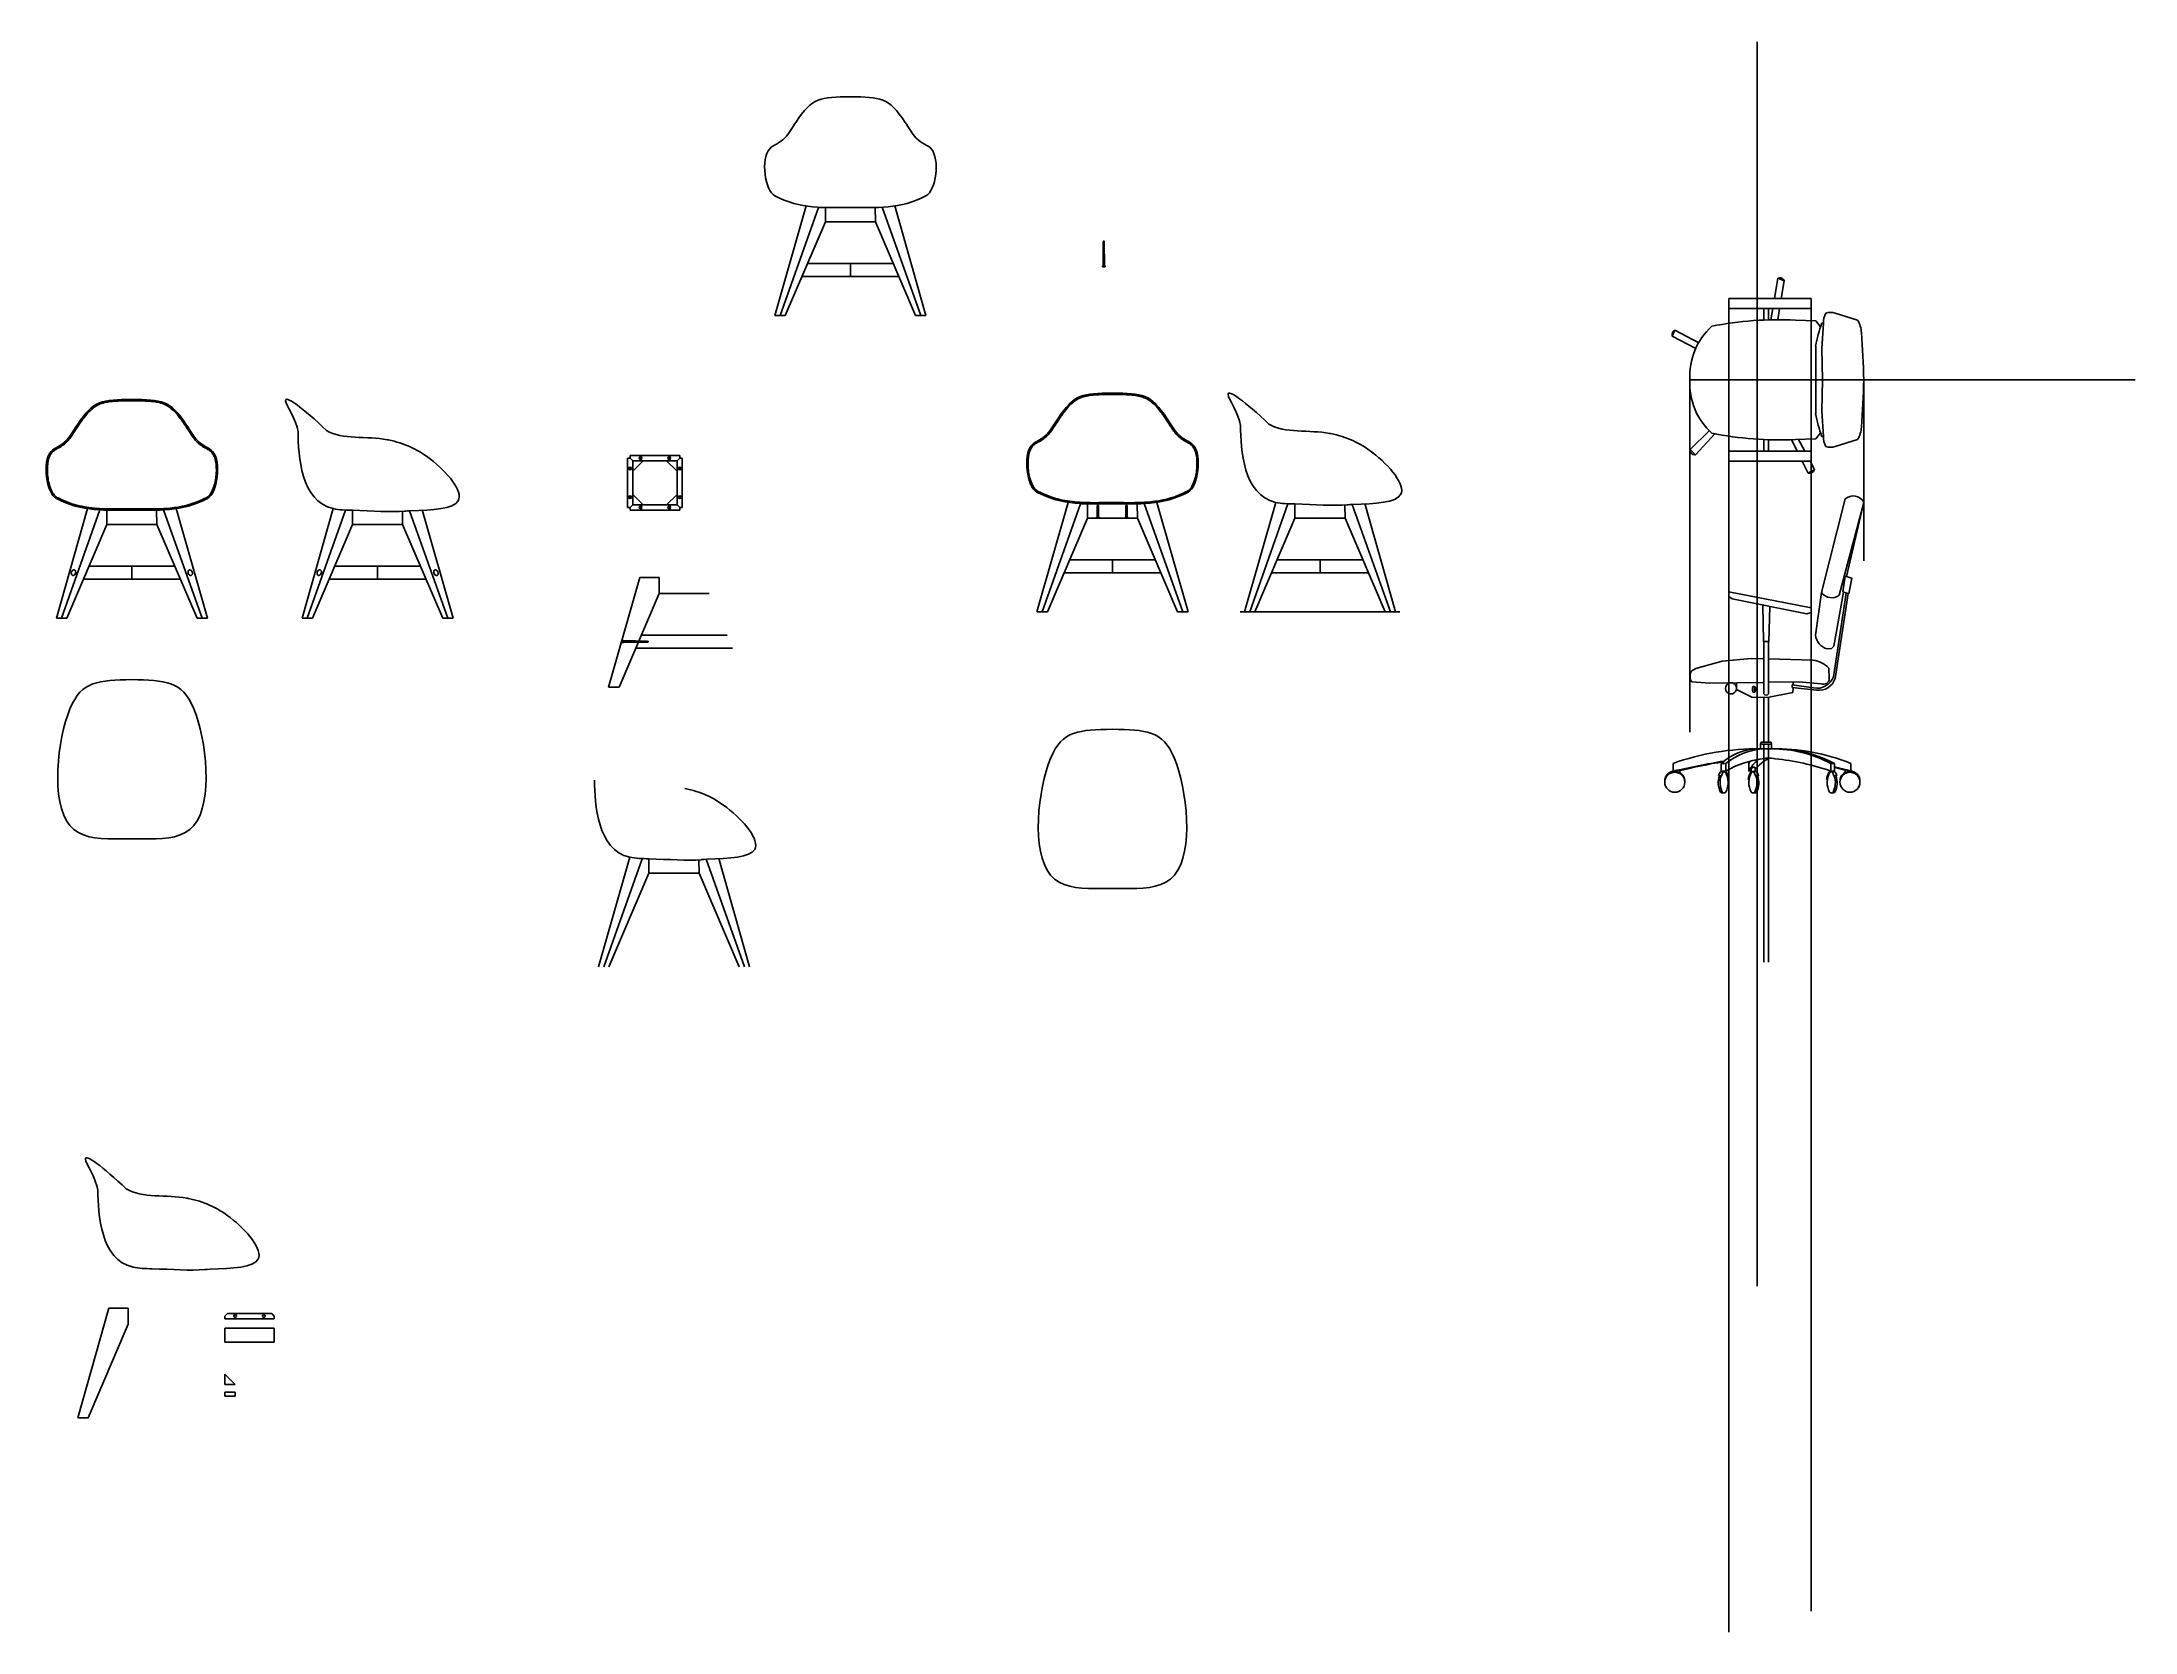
# Model space of a CAD drawing. Header units: inches. Extents: x 146 to 949, y 222 to 833.
import ezdxf

# ---------------------------------------------------------------- set-up
doc = ezdxf.new("R2010")
doc.units = ezdxf.units.IN
doc.header["$MEASUREMENT"] = 0
doc.layers.add('costruzione', color=210, linetype='Continuous', plot=False)
doc.layers.add('disegno', color=7, linetype='Continuous')
doc.layers.add('viti', color=3, linetype='Continuous')

# ---------------------------------------------------------------- blocks, each defined once
blk = doc.blocks.new('Vite a flangia esagonale - 10 mm da sopra')
at = {"color": 0, "linetype": 'Continuous'}
for p, q in [((-4, 6, 10), (-7, 0, 10)), ((-7, 0, 10), (-4, -6, 10)), ((4, 6, 10), (-4, 6, 10)), ((7, 0, 10), (4, 6, 10)), ((4, -6, 10), (7, 0, 10)), ((4, -6, 10), (-4, -6, 10))]:
    blk.add_line(p, q, dxfattribs=at)
for radius in [10.2, 6.4]:
    blk.add_circle((0, 0), radius, dxfattribs=at)

msp = doc.modelspace()

# ---------------------------------------------------------------- linework, layer by layer
at = {"layer": 'costruzione'}
for p, q in [((804.36, 832.92), (804.36, 355.18)), ((793.41, 734.4), (793.41, 222.31)), ((824.99, 730.53), (824.99, 230.37)), ((778.52, 703.16), (949.4, 703.16)), ((778.52, 703.16), (778.52, 567.87)), ((845.24, 703.16), (845.24, 633.65))]:
    msp.add_line(p, q, dxfattribs=at)
at = {"layer": 'disegno'}
for p, q in [((439.22, 769.9), (427.24, 727.81)), ((443.95, 769.27), (429.24, 727.81)), ((446.62, 763.81), (431.24, 727.81)), ((448.95, 769.27), (443.95, 769.27)), ((446.62, 763.81), (446.62, 769.27)), ((446.62, 763.81), (465.87, 763.81)), ((465.87, 763.81), (465.74, 769.3)), ((465.87, 763.81), (481.24, 727.81)), ((468.44, 769.41), (483.24, 727.81)), ((473.27, 769.9), (485.24, 727.81)), ((439.78, 747.81), (472.7, 747.81)), ((456.24, 747.81), (456.24, 742.81)), ((437.65, 742.81), (474.84, 742.81)), ((810.97, 734.4), (812.29, 742.13)), ((812.29, 742.13), (814.65, 741.16)), ((814.65, 741.16), (813.55, 734.4)), ((793.41, 730.53), (793.41, 734.4)), ((793.41, 734.4), (824.99, 734.4)), ((824.99, 734.4), (824.99, 730.53)), ((427.24, 727.81), (431.24, 727.81)), ((481.24, 727.81), (485.24, 727.81)), ((824.99, 730.53), (793.41, 730.53)), ((808.6, 730.53), (806.82, 730.53)), ((806.82, 730.53), (806.82, 726.09)), ((808.6, 726.16), (808.6, 730.53)), ((809.57, 726.18), (810.31, 730.53)), ((812.92, 730.53), (812.22, 726.22)), ((819.03, 726.07), (826.77, 725.77)), ((828.68, 723.55), (826.82, 725.77)), ((829.71, 724.88), (829.16, 724.88)), ((829.71, 724.88), (829.18, 715.24)), ((834.22, 728.75), (842.86, 726.07)), ((772.7, 722.21), (771.73, 719.97)), ((771.73, 719.97), (780.72, 715.16)), ((781.86, 717.41), (772.7, 722.21)), ((826.77, 716.13), (826.77, 703.16)), ((829.18, 715.24), (829.45, 703.16)), ((826.77, 690.18), (826.77, 703.16)), ((829.18, 691.07), (829.45, 703.16)), ((829.71, 681.43), (829.18, 691.07)), ((785.92, 683.54), (778.55, 676.4)), ((778.55, 676.4), (780.62, 674.4)), ((780.62, 674.4), (788.12, 682.39)), ((824.99, 675.78), (793.41, 675.78)), ((793.41, 675.78), (793.41, 671.92)), ((806.82, 675.78), (806.82, 680.23)), ((808.6, 675.78), (806.82, 675.78)), ((808.6, 680.16), (808.6, 675.78)), ((819.72, 675.78), (817.54, 680.24)), ((819.03, 680.24), (826.77, 680.55)), ((820.22, 680.24), (822.58, 675.78)), ((824.99, 671.92), (824.99, 675.78)), ((828.68, 682.77), (826.82, 680.55)), ((829.71, 681.43), (829.16, 681.44)), ((834.22, 677.57), (842.86, 680.24)), ((371.7, 673.1), (370.7, 673.1)), ((370.7, 673.1), (370.7, 654.1)), ((390.7, 674.1), (371.7, 674.1)), ((371.7, 674.1), (371.7, 673.1)), ((372.7, 672.1), (371.7, 673.1)), ((372.7, 672.1), (372.7, 655.1)), ((389.7, 672.1), (372.7, 672.1)), ((372.7, 668.1), (376.7, 672.1)), ((385.7, 672.1), (389.7, 668.1)), ((389.7, 672.1), (390.7, 673.1)), ((389.7, 655.1), (389.7, 672.1)), ((390.7, 673.1), (390.7, 674.1)), ((391.7, 673.1), (390.7, 673.1)), ((391.7, 654.1), (391.7, 673.1)), ((793.41, 671.92), (824.99, 671.92)), ((823.86, 667.34), (821.61, 671.92)), ((826.35, 668.66), (823.86, 667.34)), ((824.63, 671.92), (826.35, 668.66)), ((376.7, 655.1), (372.7, 659.1)), ((389.7, 659.1), (385.7, 655.1)), ((163.39, 653.68), (151.42, 611.59)), ((168.17, 653.2), (153.42, 611.59)), ((170.79, 647.59), (170.79, 653.09)), ((190.04, 647.59), (189.91, 653.09)), ((192.62, 653.2), (207.42, 611.59)), ((197.44, 653.68), (209.42, 611.59)), ((257.71, 653.68), (245.73, 611.59)), ((262.44, 653.06), (247.73, 611.59)), ((265.11, 647.59), (265.11, 653.06)), ((284.36, 647.59), (284.24, 652.65)), ((287.05, 652.86), (301.73, 611.59)), ((291.9, 653.18), (303.73, 611.59)), ((370.7, 654.1), (371.7, 654.1)), ((371.7, 654.1), (372.7, 655.1)), ((371.7, 654.1), (371.7, 653.1)), ((371.7, 653.1), (390.7, 653.1)), ((372.7, 655.1), (389.7, 655.1)), ((389.7, 655.1), (390.7, 654.1)), ((390.7, 653.1), (390.7, 654.1)), ((390.7, 654.1), (391.7, 654.1)), ((539.82, 656.11), (527.85, 614.02)), ((544.56, 655.48), (529.85, 614.02)), ((549.56, 655.48), (544.56, 655.48)), ((547.22, 650.02), (547.22, 655.48)), ((566.48, 650.02), (566.34, 655.51)), ((569.05, 655.62), (583.85, 614.02)), ((573.88, 656.11), (585.85, 614.02)), ((619.48, 656.11), (607.5, 614.02)), ((624.21, 655.48), (609.5, 614.02)), ((626.88, 650.02), (626.88, 655.48)), ((646.13, 650.02), (646.01, 655.08)), ((648.82, 655.28), (663.5, 614.02)), ((653.68, 655.6), (665.5, 614.02)), ((838.09, 657.4), (829.07, 621.49)), ((835.85, 620.48), (845.22, 656.1)), ((845.24, 656.17), (838.54, 627.59)), ((170.79, 647.59), (155.42, 611.59)), ((170.79, 647.59), (190.04, 647.59)), ((190.04, 647.59), (205.42, 611.59)), ((265.11, 647.59), (249.73, 611.59)), ((265.11, 647.59), (284.36, 647.59)), ((284.36, 647.59), (299.73, 611.59)), ((547.22, 650.02), (531.85, 614.02)), ((547.22, 650.02), (566.48, 650.02)), ((566.48, 650.02), (581.85, 614.02)), ((626.88, 650.02), (611.5, 614.02)), ((626.88, 650.02), (646.13, 650.02)), ((646.13, 650.02), (661.5, 614.02)), ((163.96, 631.59), (196.88, 631.59)), ((180.42, 631.59), (180.42, 626.59)), ((258.27, 631.59), (291.19, 631.59)), ((274.73, 631.59), (274.73, 626.59)), ((375.41, 627.22), (363.43, 585.13)), ((375.41, 627.22), (382.8, 627.22)), ((382.8, 627.22), (382.8, 626.6)), ((538.25, 629.02), (575.44, 629.02)), ((540.39, 634.02), (573.31, 634.02)), ((556.85, 634.02), (556.85, 629.02)), ((617.91, 629.02), (655.1, 629.02)), ((620.04, 634.02), (652.96, 634.02)), ((636.5, 634.02), (636.5, 629.02)), ((838.13, 627.78), (837.14, 621.69)), ((840.64, 626.97), (838.13, 627.78)), ((840.64, 626.97), (839.46, 620.97)), ((161.82, 626.59), (199.01, 626.59)), ((256.14, 626.59), (293.33, 626.59)), ((382.8, 621.13), (367.43, 585.13)), ((382.8, 621.13), (382.8, 626.6)), ((382.8, 621.13), (402.06, 621.13)), ((824.99, 615.62), (793.41, 621.71)), ((793.41, 621.71), (793.41, 619.91)), ((793.41, 619.91), (794.77, 619)), ((794.77, 619), (823.43, 613.36)), ((829.07, 621.49), (826.69, 605.11)), ((833.58, 589.17), (838.46, 621.28)), ((837.48, 621.59), (833.8, 600.93)), ((834.25, 588.52), (839.2, 621.05)), ((839.46, 620.97), (837.14, 621.69)), ((151.42, 611.59), (155.42, 611.59)), ((205.42, 611.59), (209.42, 611.59)), ((245.73, 611.59), (249.73, 611.59)), ((299.73, 611.59), (303.73, 611.59)), ((527.85, 614.02), (531.85, 614.02)), ((581.85, 614.02), (585.85, 614.02)), ((605.91, 614.02), (667.1, 614.02)), ((607.5, 614.02), (611.5, 614.02)), ((661.5, 614.02), (665.5, 614.02)), ((806.68, 602.74), (806.5, 616.69)), ((809.21, 616.16), (808.76, 602.74)), ((823.43, 613.36), (824.99, 613.8)), ((375.97, 605.13), (408.89, 605.13)), ((808.76, 602.74), (806.68, 602.74)), ((806.82, 602.74), (806.82, 582.55)), ((808.6, 602.74), (808.6, 582.55)), ((373.84, 600.13), (411.03, 600.13)), ((790.93, 595.07), (780.78, 592.36)), ((801.99, 596.19), (790.93, 595.07)), ((806.82, 596.06), (801.99, 596.19)), ((825.73, 595.52), (808.6, 596.01)), ((832.9, 600.03), (831.16, 599.84)), ((833.8, 600.93), (832.9, 600.03)), ((780.78, 592.36), (779.2, 591.45)), ((779.2, 587.16), (785.97, 586.71)), ((785.97, 586.71), (806.82, 586.98)), ((796.35, 584.2), (796.35, 586.84)), ((808.6, 587), (820.26, 587.16)), ((818.18, 587.13), (818.13, 585.98)), ((820.26, 587.16), (828.84, 586.48)), ((832, 588.4), (831.82, 592.43)), ((363.43, 585.13), (367.43, 585.13)), ((802.21, 581.29), (796.35, 584.2)), ((808.33, 581.16), (802.21, 581.29)), ((802.71, 585.45), (803.47, 585.45)), ((802.71, 583.21), (802.71, 585.45)), ((803.47, 583.21), (802.71, 583.21)), ((803.47, 585.45), (803.47, 583.21)), ((806.82, 581.2), (806.82, 563.98)), ((818.01, 583.09), (808.33, 581.16)), ((808.6, 581.22), (808.6, 563.98)), ((817.78, 586.03), (825.94, 584.86)), ((817.78, 584.97), (817.78, 586.03)), ((827.11, 584), (817.78, 584.97)), ((818.09, 584.94), (818.01, 583.09)), ((805.58, 563.29), (805.57, 561.49)), ((805.8, 563.98), (805.58, 563.29)), ((809.86, 563.29), (805.58, 563.29)), ((806.69, 563.98), (805.8, 563.98)), ((808.73, 563.98), (806.69, 563.98)), ((806.82, 563.29), (806.82, 479.56)), ((808.6, 563.29), (808.6, 479.55)), ((809.63, 563.98), (808.73, 563.98)), ((809.85, 563.29), (809.63, 563.98)), ((809.85, 561.49), (809.85, 563.29)), ((772.02, 555.86), (772.02, 552.93)), ((790.49, 555.86), (792.29, 555.86)), ((790.49, 552.93), (790.49, 555.86)), ((792.29, 555.86), (792.29, 552.93)), ((801.07, 555.86), (801.07, 552.93)), ((805.57, 561.49), (809.85, 561.49)), ((832.6, 555.86), (833.95, 555.86)), ((832.6, 552.93), (832.6, 555.86)), ((833.95, 555.86), (833.95, 552.93)), ((840.26, 555.86), (840.26, 552.93)), ((772.02, 552.93), (772.76, 552.93)), ((772.76, 553.09), (772.76, 552.65)), ((774.57, 553.34), (774.57, 552.32)), ((789.5, 551.09), (790.62, 551.09)), ((792.29, 552.93), (790.49, 552.93)), ((792.32, 552.95), (792.32, 552.6)), ((793.1, 549.66), (793.43, 549.72)), ((801.21, 549.66), (800.88, 549.72)), ((801.07, 552.93), (801.98, 553.02)), ((801.98, 553.76), (801.98, 552.6)), ((803.48, 552.68), (803.48, 554.42)), ((804.8, 551.09), (803.69, 551.09)), ((831.29, 549.66), (830.95, 549.72)), ((832.06, 553.11), (832.06, 552.6)), ((833.95, 552.93), (832.6, 552.93)), ((834.88, 551.09), (833.76, 551.09)), ((838.06, 553.29), (833.95, 554.28)), ((838.06, 553.34), (838.06, 552.32)), ((839.88, 553.03), (839.88, 552.65)), ((840.26, 552.93), (839.88, 552.93)), ((772.69, 544.81), (772.69, 544.81)), ((791.61, 544.51), (790.92, 544.51)), ((802.7, 544.51), (803.38, 544.51)), ((832.77, 544.51), (833.46, 544.51)), ((171.46, 526.87), (187.14, 526.87)), ((371.52, 519.87), (359.54, 477.78)), ((376.25, 519.24), (361.54, 477.78)), ((378.92, 513.78), (378.92, 519.24)), ((398.17, 513.78), (398.05, 518.84)), ((400.86, 519.05), (415.54, 477.78)), ((405.71, 519.36), (417.54, 477.78)), ((378.92, 513.78), (363.54, 477.78)), ((378.92, 513.78), (398.17, 513.78)), ((398.17, 513.78), (413.54, 477.78)), ((549.01, 507.83), (564.69, 507.83)), ((171.63, 346.67), (159.66, 304.57)), ((171.63, 346.67), (179.03, 346.67)), ((179.03, 346.67), (179.03, 346.04)), ((179.03, 340.57), (179.03, 346.04)), ((179.03, 340.57), (163.66, 304.57)), ((216.1, 343.67), (217.1, 344.67)), ((216.1, 343.67), (216.1, 342.67)), ((216.1, 342.67), (235.1, 342.67)), ((216.1, 333.6), (216.1, 339.07)), ((216.1, 339.07), (235.1, 339.07)), ((217.1, 344.67), (234.1, 344.67)), ((234.1, 344.67), (235.1, 343.67)), ((235.1, 342.67), (235.1, 343.67)), ((235.1, 339.07), (235.1, 333.6)), ((216.1, 333.6), (235.1, 333.6)), ((220.1, 317.39), (216.1, 321.39)), ((216.1, 321.39), (216.1, 317.39)), ((216.1, 317.39), (220.1, 317.39)), ((216.1, 314.39), (220.1, 314.39)), ((216.1, 312.89), (216.1, 314.39)), ((220.1, 314.39), (220.1, 312.89)), ((220.1, 312.89), (216.1, 312.89)), ((159.66, 304.57), (163.66, 304.57))]:
    msp.add_line(p, q, dxfattribs=at)
for centre, radius in [((772.69, 548.64), 3.84), ((839.94, 548.64), 3.84), ((220.1, 343.67), 0.5), ((231.1, 343.67), 0.5)]:
    msp.add_circle(centre, radius, dxfattribs=at)
for centre, radius, start, end in [((813.03, 740.56), 1.73, 20.3627, 115.19332), ((804.36, 704.62), 25.88, 132.53638, 183.23949), ((812.75, 592.77), 133.46, 87.30285, 101.18486), ((875.89, 707.42), 49.89, 159.51931, 169.94368), ((838.29, 724.87), 8.58, 153.09139, 179.91955), ((832.43, 723.48), 5.56, 71.25638, 108.74362), ((833.67, 720.59), 10.7, 3.83247, 30.81571), ((773.57, 720.5), 1.92, 116.88194, 195.8981), ((334.85, 687.18), 510.64, 1.79322, 3.83247), ((804.36, 701.7), 25.88, 176.76051, 227.46362), ((334.85, 719.14), 510.64, 356.16753, 358.20678), ((875.89, 698.89), 49.89, 190.05632, 200.48069), ((833.67, 685.72), 10.7, 329.18429, 356.16753), ((780.37, 676.22), 1.84, 174.56041, 277.59022), ((812.75, 813.55), 133.46, 258.81514, 272.69715), ((838.29, 681.45), 8.58, 180.08045, 206.90861), ((832.43, 682.84), 5.56, 251.25638, 288.74362), ((824.32, 669.49), 2.2, 258.03744, 337.75205), ((841.16, 653.86), 4.69, 29.58922, 130.8915), ((832.93, 624.17), 4.71, 214.80229, 308.27337), ((832.93, 605.87), 6.28, 186.88313, 253.6041), ((824.4, 585.37), 10.24, 43.62099, 82.57757), ((782.28, 589.31), 3.75, 145.10382, 214.89618), ((794.29, 584.69), 2.13, 14.79346, 346.50974), ((827.24, 591.49), 6.76, 258.8922, 339.89535), ((828.02, 590.45), 6.52, 261.53635, 342.78625), ((829.78, 588.49), 2.22, 244.90379, 357.71158), ((805.53, 584.33), 3.04, 158.37608, 201.62392), ((800.95, 584.33), 2.76, 336.07443, 23.92557), ((807.71, 583.06), 1.02, 209.49106, 330.50894), ((804.59, 464.65), 96.85, 89.42129, 109.65356), ((860.72, 154.03), 408.64, 99.75314, 102.53718), ((830.36, 322.75), 237.01, 99.49625, 103.61404), ((805.63, 538.84), 22.78, 96.12652, 131.6656), ((808.78, 535.12), 26.5, 95.46673, 128.49129), ((811.14, 520.3), 37.68, 97.44907, 120.02231), ((817.74, 543.31), 19.24, 132.93347, 150.03036), ((803.08, 554.86), 2.24, 114.85392, 153.50065), ((816.9, 543), 16.95, 118.72613, 142.37855), ((808.73, 542.75), 15.12, 80.5787, 99.4213), ((811.39, 484.96), 76.55, 67.84388, 91.14727), ((809.54, 511.5), 50, 62.52712, 89.63579), ((801.85, 464.71), 93.42, 70.77989, 84.25256), ((809.68, 509.16), 52.63, 62.533, 81.93531), ((810.66, 448.28), 108.75, 74.20857, 77.63408), ((772.69, 549.09), 3.84, 89.03259, 183.31547), ((774.8, 545.1), 8.25, 91.56723, 104.31199), ((773.25, 550.2), 2.49, 57.93992, 101.33676), ((772.69, 549.09), 3.84, 356.68453, 60.7), ((797.77, 548.48), 8.39, 161.86743, 205.90942), ((797.47, 548.48), 8.39, 151.46339, 161.86743), ((798.46, 548.48), 8.39, 161.86743, 205.90942), ((791.29, 551.13), 1.8, 48.80492, 131.19508), ((798.59, 548.48), 8.39, 151.46339, 161.86743), ((791.67, 551.78), 0.832, 56.84946, 123.15054), ((785.06, 548.48), 8.12, 333.11104, 29.51615), ((785.41, 548.48), 8.12, 8.73923, 29.51615), ((809.34, 548.45), 8.55, 151.27037, 171.50857), ((809.24, 548.48), 8.12, 150.48385, 206.88896), ((802.02, 552.51), 0.196, 101.9127, 164.43178), ((803.37, 552.65), 1.77, 86.53446, 141.38912), ((802.85, 550.49), 2.28, 74.23231, 112.41801), ((802.63, 551.78), 0.832, 56.84946, 123.15054), ((795.72, 548.48), 8.39, 18.13257, 28.53661), ((795.85, 548.48), 8.39, 334.09058, 18.13257), ((802.44, 550.86), 2.37, 5.50599, 64.21767), ((796.54, 548.48), 8.39, 334.09058, 18.13257), ((838.97, 548.48), 8.12, 150.48385, 171.26077), ((839.32, 548.48), 8.12, 150.48385, 206.88896), ((833.09, 551.13), 1.8, 48.80492, 131.19508), ((832.71, 551.78), 0.832, 56.84946, 123.15054), ((825.8, 548.48), 8.39, 18.13257, 28.53661), ((825.93, 548.48), 8.39, 334.09058, 18.13257), ((826.61, 548.48), 8.39, 334.09058, 18.13257), ((826.91, 548.48), 8.39, 18.13257, 28.53661), ((839.94, 549.09), 3.84, 119.3, 183.31547), ((837.84, 545.1), 8.25, 81.32912, 88.43277), ((839.39, 550.2), 2.49, 78.66324, 122.06008), ((839.94, 549.09), 3.84, 356.68453, 90.96741), ((790.92, 545.46), 0.95, 222.91024, 270), ((791.61, 545.46), 0.95, 222.91024, 317.08976), ((802.7, 545.46), 0.95, 222.91024, 317.08976), ((803.38, 545.46), 0.95, 270, 317.08976), ((832.77, 545.46), 0.95, 222.91024, 317.08976), ((833.46, 545.46), 0.95, 270, 317.08976)]:
    msp.add_arc(centre, radius, start, end, dxfattribs=at)
for centre in [(158.01, 629.09), (252.33, 629.09)]:
    msp.add_ellipse(centre, major_axis=(0.43, 1.05), ratio=0.699905, start_param=-3.141592653589793, end_param=3.141592653589793, dxfattribs=at)
at = {"layer": 'disegno', "extrusion": (0, 0, -1)}
for centre in [(202.81, 629.09), (297.13, 629.09)]:
    msp.add_ellipse(centre, major_axis=(-0.43, 1.05), ratio=0.699905, start_param=-3.141592653589793, end_param=3.141592653589793, dxfattribs=at)
at = {"layer": 'disegno'}
for points, knots in [([(456.24, 811.81), (444.76, 811.74), (440.92, 811.66), (430.28, 793.86), (421.02, 792.77), (423.42, 775.68), (427.24, 773.81)], [0, 0, 0, 0, 24.27199, 29.27199, 37.133621, 57.184109, 57.184109, 57.184109, 57.184109]), ([(456.24, 811.81), (467.72, 811.74), (471.57, 811.66), (482.21, 793.86), (491.47, 792.77), (489.07, 775.68), (485.24, 773.81)], [0, 0, 0, 0, 24.27199, 29.27199, 37.133621, 57.184109, 57.184109, 57.184109, 57.184109]), ([(616.92, 686.14), (607.92, 694.69), (595.86, 703.63), (605.39, 690.19), (605.97, 685.62)], [2.261094, 2.261094, 2.261094, 2.261094, 25.027898, 41.727882, 41.727882, 41.727882, 41.727882]), ([(180.42, 695.59), (168.94, 695.53), (165.09, 695.45), (154.45, 677.64), (145.19, 676.55), (147.59, 659.46), (151.42, 657.59)], [0, 0, 0, 0, 24.27199, 29.27199, 37.133621, 57.184109, 57.184109, 57.184109, 57.184109]), ([(180.42, 695.09), (179.75, 695.09), (179.11, 695.09), (177.27, 695.07), (176.15, 695.05), (173.06, 694.92), (171.36, 694.75), (168.38, 694.01), (167.1, 693.44), (164.63, 691.66), (163.43, 690.43), (161.72, 688.23), (161.32, 687.68), (160.53, 686.55), (160.15, 685.99), (158.94, 684.12), (158.05, 682.68), (156.75, 680.87), (156.36, 680.35), (155.66, 679.54), (155.35, 679.23), (154.74, 678.66), (154.44, 678.42), (153.55, 677.75), (152.97, 677.4), (151.87, 676.79), (151.36, 676.52), (150.56, 676.01), (150.25, 675.78), (149.77, 675.32), (149.59, 675.1), (149.25, 674.6), (149.1, 674.32), (148.68, 673.41), (148.45, 672.71), (147.97, 670.37), (147.91, 668.53), (148.22, 664.89), (148.6, 663.1), (149.48, 660.71), (149.86, 659.93), (150.61, 658.85), (150.95, 658.49), (151.41, 658.16), (151.52, 658.1), (151.63, 658.04)], [0, 0, 0, 0, 1.411626, 1.411626, 4.234878, 4.234878, 9.881381, 9.881381, 15.527885, 15.527885, 21.174388, 21.174388, 22.885498, 22.885498, 24.387703, 24.387703, 27.568712, 27.568712, 28.917767, 28.917767, 29.942296, 29.942296, 30.966825, 30.966825, 33.015884, 33.015884, 35.13715, 35.13715, 36.781019, 36.781019, 37.979434, 37.979434, 39.177848, 39.177848, 41.574676, 41.574676, 46.448987, 46.448987, 51.323298, 51.323298, 54.239947, 54.239947, 56.461716, 56.461716, 57.184109, 57.184109, 57.184109, 57.184109]), ([(180.41, 695.09), (181.08, 695.09), (181.72, 695.09), (183.56, 695.07), (184.68, 695.05), (187.77, 694.92), (189.47, 694.75), (192.45, 694.01), (193.73, 693.44), (196.2, 691.66), (197.41, 690.43), (199.11, 688.23), (199.51, 687.68), (200.3, 686.55), (200.68, 685.99), (201.89, 684.12), (202.78, 682.68), (204.08, 680.87), (204.47, 680.35), (205.17, 679.54), (205.48, 679.23), (206.09, 678.66), (206.39, 678.42), (207.28, 677.75), (207.86, 677.4), (208.96, 676.79), (209.47, 676.52), (210.27, 676.01), (210.58, 675.78), (211.06, 675.32), (211.24, 675.1), (211.58, 674.6), (211.73, 674.32), (212.16, 673.41), (212.38, 672.71), (212.86, 670.37), (212.92, 668.53), (212.61, 664.89), (212.23, 663.1), (211.36, 660.71), (210.97, 659.93), (210.22, 658.85), (209.88, 658.49), (209.42, 658.16), (209.31, 658.1), (209.2, 658.04)], [0, 0, 0, 0, 1.411626, 1.411626, 4.234878, 4.234878, 9.881381, 9.881381, 15.527885, 15.527885, 21.174388, 21.174388, 22.885498, 22.885498, 24.387703, 24.387703, 27.568712, 27.568712, 28.917767, 28.917767, 29.942296, 29.942296, 30.966825, 30.966825, 33.015884, 33.015884, 35.13715, 35.13715, 36.781019, 36.781019, 37.979434, 37.979434, 39.177848, 39.177848, 41.574676, 41.574676, 46.448987, 46.448987, 51.323298, 51.323298, 54.239947, 54.239947, 56.461716, 56.461716, 57.184109, 57.184109, 57.184109, 57.184109]), ([(180.42, 695.59), (191.9, 695.53), (195.74, 695.45), (206.38, 677.64), (215.64, 676.55), (213.24, 659.46), (209.42, 657.59)], [0, 0, 0, 0, 24.27199, 29.27199, 37.133621, 57.184109, 57.184109, 57.184109, 57.184109]), ([(255.15, 683.72), (246.15, 692.26), (234.09, 701.21), (243.62, 687.76), (244.2, 683.2)], [2.261094, 2.261094, 2.261094, 2.261094, 25.027898, 41.727882, 41.727882, 41.727882, 41.727882]), ([(556.85, 698.02), (545.37, 697.95), (541.52, 697.87), (530.88, 680.07), (521.62, 678.98), (524.02, 661.89), (527.85, 660.02)], [0, 0, 0, 0, 24.27199, 29.27199, 37.133621, 57.184109, 57.184109, 57.184109, 57.184109]), ([(556.85, 697.52), (556.18, 697.51), (555.55, 697.51), (553.71, 697.49), (552.59, 697.47), (549.5, 697.35), (547.79, 697.18), (544.81, 696.43), (543.54, 695.86), (541.06, 694.08), (539.86, 692.86), (538.16, 690.66), (537.75, 690.1), (536.97, 688.97), (536.59, 688.41), (535.37, 686.54), (534.48, 685.11), (533.18, 683.29), (532.79, 682.78), (532.09, 681.97), (531.79, 681.65), (531.18, 681.09), (530.88, 680.84), (529.98, 680.17), (529.4, 679.83), (528.31, 679.21), (527.79, 678.94), (526.99, 678.44), (526.68, 678.21), (526.21, 677.75), (526.03, 677.53), (525.69, 677.03), (525.53, 676.75), (525.11, 675.84), (524.89, 675.13), (524.41, 672.79), (524.34, 670.95), (524.66, 667.32), (525.04, 665.52), (525.91, 663.13), (526.3, 662.35), (527.04, 661.27), (527.39, 660.91), (527.85, 660.59), (527.96, 660.52), (528.07, 660.47)], [0, 0, 0, 0, 1.411626, 1.411626, 4.234878, 4.234878, 9.881381, 9.881381, 15.527885, 15.527885, 21.174388, 21.174388, 22.885498, 22.885498, 24.387703, 24.387703, 27.568712, 27.568712, 28.917767, 28.917767, 29.942296, 29.942296, 30.966825, 30.966825, 33.015884, 33.015884, 35.13715, 35.13715, 36.781019, 36.781019, 37.979434, 37.979434, 39.177848, 39.177848, 41.574676, 41.574676, 46.448987, 46.448987, 51.323298, 51.323298, 54.239947, 54.239947, 56.461716, 56.461716, 57.184109, 57.184109, 57.184109, 57.184109]), ([(556.85, 698.02), (568.33, 697.95), (572.17, 697.87), (582.82, 680.07), (592.07, 678.98), (589.68, 661.89), (585.85, 660.02)], [0, 0, 0, 0, 24.27199, 29.27199, 37.133621, 57.184109, 57.184109, 57.184109, 57.184109]), ([(556.85, 697.52), (557.51, 697.51), (558.15, 697.51), (559.99, 697.49), (561.11, 697.47), (564.2, 697.35), (565.91, 697.18), (568.89, 696.43), (570.16, 695.86), (572.64, 694.08), (573.84, 692.86), (575.54, 690.66), (575.95, 690.1), (576.73, 688.97), (577.11, 688.41), (578.33, 686.54), (579.21, 685.11), (580.52, 683.29), (580.91, 682.78), (581.61, 681.97), (581.91, 681.65), (582.52, 681.09), (582.82, 680.84), (583.72, 680.17), (584.3, 679.83), (585.39, 679.21), (585.91, 678.94), (586.7, 678.44), (587.02, 678.21), (587.49, 677.75), (587.67, 677.53), (588.01, 677.03), (588.17, 676.75), (588.59, 675.84), (588.81, 675.13), (589.29, 672.79), (589.36, 670.95), (589.04, 667.32), (588.66, 665.52), (587.79, 663.13), (587.4, 662.35), (586.66, 661.27), (586.31, 660.91), (585.85, 660.59), (585.74, 660.52), (585.63, 660.47)], [0, 0, 0, 0, 1.411626, 1.411626, 4.234878, 4.234878, 9.881381, 9.881381, 15.527885, 15.527885, 21.174388, 21.174388, 22.885498, 22.885498, 24.387703, 24.387703, 27.568712, 27.568712, 28.917767, 28.917767, 29.942296, 29.942296, 30.966825, 30.966825, 33.015884, 33.015884, 35.13715, 35.13715, 36.781019, 36.781019, 37.979434, 37.979434, 39.177848, 39.177848, 41.574676, 41.574676, 46.448987, 46.448987, 51.323298, 51.323298, 54.239947, 54.239947, 56.461716, 56.461716, 57.184109, 57.184109, 57.184109, 57.184109]), ([(244.2, 683.2), (244.36, 674.05), (245.34, 653.4), (270.22, 653.02), (279.96, 652.26), (285.36, 652.74), (287.32, 652.88)], [2.43065, 2.43065, 2.43065, 2.43065, 44.050285, 51.475924, 73.352657, 73.725829, 73.725829, 73.725829, 73.725829]), ([(255.15, 683.72), (261.13, 680.06), (270.9, 681.65), (278.75, 680.1), (278.91, 680.06)], [11.829475, 11.829475, 11.829475, 11.829475, 40.142844, 40.753178, 40.753178, 40.753178, 40.753178]), ([(605.97, 685.62), (606.13, 676.47), (607.11, 655.83), (631.99, 655.44), (641.73, 654.69), (647.13, 655.16), (649.09, 655.3)], [2.43065, 2.43065, 2.43065, 2.43065, 44.050285, 51.475924, 73.352657, 73.725829, 73.725829, 73.725829, 73.725829]), ([(616.92, 686.14), (622.9, 682.49), (632.67, 684.08), (640.52, 682.52), (640.68, 682.49)], [11.829475, 11.829475, 11.829475, 11.829475, 40.142844, 40.753178, 40.753178, 40.753178, 40.753178]), ([(278.91, 680.06), (284.89, 678.88), (296.35, 673.69), (313.21, 653.99), (295.99, 653.16), (287.32, 652.88)], [12.595634, 12.595634, 12.595634, 12.595634, 30.175733, 52.451514, 71.397965, 71.397965, 71.397965, 71.397965]), ([(640.68, 682.49), (646.66, 681.3), (658.12, 676.12), (674.98, 656.41), (657.76, 655.58), (649.09, 655.3)], [12.595634, 12.595634, 12.595634, 12.595634, 30.175733, 52.451514, 71.397965, 71.397965, 71.397965, 71.397965]), ([(528.09, 660.46), (528.72, 660.11), (529.36, 659.79), (531.27, 658.91), (532.54, 658.42), (536.36, 657.18), (538.91, 656.69), (544.08, 656.09), (546.69, 656), (551.34, 655.97), (553.38, 656), (556.63, 656.02), (557.86, 656.02), (560.3, 656), (561.52, 655.98), (565.17, 655.97), (567.6, 656.01), (574.11, 656.49), (578.18, 657.21), (583.36, 659.32), (584.49, 659.85), (585.61, 660.46)], [0, 0, 0, 0, 1.944599, 1.944599, 5.833796, 5.833796, 13.612191, 13.612191, 21.544763, 21.544763, 27.668817, 27.668817, 31.342149, 31.342149, 35.015482, 35.015482, 42.362147, 42.362147, 54.779033, 54.779033, 58.215118, 58.215118, 58.215118, 58.215118]), ([(151.65, 658.03), (152.29, 657.69), (152.93, 657.37), (154.84, 656.48), (156.11, 655.99), (159.93, 654.76), (162.48, 654.27), (167.64, 653.67), (170.26, 653.58), (174.91, 653.55), (176.94, 653.58), (180.2, 653.6), (181.42, 653.59), (183.87, 653.57), (185.09, 653.56), (188.74, 653.55), (191.16, 653.58), (197.67, 654.07), (201.74, 654.79), (206.93, 656.89), (208.05, 657.42), (209.18, 658.03)], [0, 0, 0, 0, 1.944599, 1.944599, 5.833796, 5.833796, 13.612191, 13.612191, 21.544763, 21.544763, 27.668817, 27.668817, 31.342149, 31.342149, 35.015482, 35.015482, 42.362147, 42.362147, 54.779033, 54.779033, 58.215118, 58.215118, 58.215118, 58.215118]), ([(180.42, 588.06), (167.66, 587.63), (154.42, 588.06), (147.69, 528.82), (166.81, 526.83), (173.69, 526.87)], [0, 0, 0, 0, 35.22783, 72.500474, 91.284854, 91.284854, 91.284854, 91.284854]), ([(180.42, 588.06), (193.17, 587.63), (206.42, 588.06), (213.14, 528.82), (194.02, 526.83), (187.14, 526.87)], [0, 0, 0, 0, 35.22783, 72.500474, 91.284854, 91.284854, 91.284854, 91.284854]), ([(556.85, 569.02), (544.09, 568.59), (530.85, 569.02), (524.12, 509.77), (543.25, 507.79), (550.12, 507.83)], [0, 0, 0, 0, 35.22783, 72.500474, 91.284854, 91.284854, 91.284854, 91.284854]), ([(556.85, 569.02), (569.61, 568.59), (582.85, 569.02), (589.58, 509.77), (570.45, 507.79), (563.58, 507.83)], [0, 0, 0, 0, 35.22783, 72.500474, 91.284854, 91.284854, 91.284854, 91.284854]), ([(358, 549.38), (358.17, 540.23), (359.15, 519.59), (384.03, 519.2), (393.77, 518.45), (399.17, 518.92), (401.13, 519.07)], [2.43065, 2.43065, 2.43065, 2.43065, 44.050285, 51.475924, 73.352657, 73.725829, 73.725829, 73.725829, 73.725829]), ([(392.72, 546.25), (398.69, 545.06), (410.16, 539.88), (427.02, 520.17), (409.79, 519.34), (401.13, 519.07)], [12.595634, 12.595634, 12.595634, 12.595634, 30.175733, 52.451514, 71.397965, 71.397965, 71.397965, 71.397965]), ([(178.29, 392.49), (169.29, 401.04), (157.23, 409.98), (166.77, 396.54), (167.34, 391.97)], [2.261094, 2.261094, 2.261094, 2.261094, 25.027898, 41.727882, 41.727882, 41.727882, 41.727882]), ([(167.34, 391.97), (167.5, 382.82), (168.49, 362.18), (193.36, 361.79), (203.1, 361.04), (208.51, 361.51), (210.46, 361.65)], [2.43065, 2.43065, 2.43065, 2.43065, 44.050285, 51.475924, 73.352657, 73.725829, 73.725829, 73.725829, 73.725829]), ([(178.29, 392.49), (184.27, 388.84), (194.05, 390.43), (201.89, 388.87), (202.05, 388.84)], [11.829475, 11.829475, 11.829475, 11.829475, 40.142844, 40.753178, 40.753178, 40.753178, 40.753178]), ([(202.05, 388.84), (208.03, 387.65), (219.5, 382.47), (236.35, 362.76), (219.13, 361.93), (210.46, 361.65)], [12.595634, 12.595634, 12.595634, 12.595634, 30.175733, 52.451514, 71.397965, 71.397965, 71.397965, 71.397965])]:
    msp.add_open_spline(points, degree=3, knots=knots, dxfattribs=at)
for points in [[(427.24, 773.81), (436.91, 768.56), (456.24, 770.06), (475.58, 768.56), (485.24, 773.81)], [(527.85, 660.02), (537.52, 654.77), (556.85, 656.27), (576.18, 654.77), (585.85, 660.02)], [(151.42, 657.59), (161.08, 652.34), (180.42, 653.84), (199.75, 652.34), (209.42, 657.59)]]:
    msp.add_open_spline(points, degree=3, dxfattribs=at)
at = {"layer": 'viti'}
for p, q in [((553.23, 756.09), (553.31, 756.17)), ((553.73, 756.17), (553.23, 756.09)), ((553.31, 756.01), (553.23, 756.09)), ((553.23, 755.76), (553.31, 755.84)), ((553.73, 755.84), (553.23, 755.76)), ((553.31, 755.67), (553.23, 755.76)), ((553.23, 755.42), (553.31, 755.51)), ((553.73, 755.51), (553.23, 755.42)), ((553.31, 755.34), (553.23, 755.42)), ((553.65, 756.43), (553.3, 756.36)), ((553.3, 756.36), (553.41, 756.39)), ((553.37, 756.3), (553.3, 756.36)), ((553.31, 756.17), (553.37, 756.3)), ((553.64, 756.26), (553.31, 756.17)), ((553.64, 756.09), (553.31, 756.01)), ((553.31, 756.01), (553.31, 755.84)), ((553.64, 755.92), (553.31, 755.84)), ((553.64, 755.76), (553.31, 755.67)), ((553.31, 755.67), (553.31, 755.51)), ((553.64, 755.59), (553.31, 755.51)), ((553.64, 755.42), (553.31, 755.34)), ((553.31, 755.34), (553.31, 755.17)), ((553.58, 756.36), (553.37, 756.3)), ((553.41, 756.39), (553.48, 756.55)), ((553.52, 756.46), (553.41, 756.39)), ((553.52, 756.46), (553.48, 756.55)), ((553.65, 756.43), (553.52, 756.46)), ((553.58, 756.36), (553.65, 756.43)), ((553.64, 756.26), (553.58, 756.36)), ((553.73, 756.17), (553.64, 756.26)), ((553.64, 756.09), (553.73, 756.17)), ((553.64, 756.09), (553.64, 755.92)), ((553.73, 755.84), (553.64, 755.92)), ((553.64, 755.76), (553.73, 755.84)), ((553.64, 755.76), (553.64, 755.59)), ((553.73, 755.51), (553.64, 755.59)), ((553.64, 755.42), (553.73, 755.51)), ((553.64, 755.42), (553.64, 755.26)), ((553.23, 755.09), (553.31, 755.17)), ((553.73, 755.17), (553.23, 755.09)), ((553.31, 755.01), (553.23, 755.09)), ((553.23, 754.76), (553.31, 754.84)), ((553.73, 754.84), (553.23, 754.76)), ((553.31, 754.67), (553.23, 754.76)), ((553.23, 754.42), (553.31, 754.51)), ((553.73, 754.51), (553.23, 754.42)), ((553.31, 754.34), (553.23, 754.42)), ((553.23, 754.09), (553.31, 754.17)), ((553.73, 754.17), (553.23, 754.09)), ((553.31, 754.01), (553.23, 754.09)), ((553.23, 753.76), (553.31, 753.84)), ((553.73, 753.84), (553.23, 753.76)), ((553.31, 753.67), (553.23, 753.76)), ((553.23, 753.42), (553.31, 753.51)), ((553.73, 753.51), (553.23, 753.42)), ((553.31, 753.34), (553.23, 753.42)), ((553.23, 753.09), (553.31, 753.17)), ((553.73, 753.17), (553.23, 753.09)), ((553.31, 753.01), (553.23, 753.09)), ((553.23, 752.76), (553.31, 752.84)), ((553.73, 752.84), (553.23, 752.76)), ((553.31, 752.67), (553.23, 752.76)), ((553.23, 752.42), (553.31, 752.51)), ((553.73, 752.51), (553.23, 752.42)), ((553.31, 752.34), (553.23, 752.42)), ((553.23, 752.09), (553.31, 752.17)), ((553.73, 752.17), (553.23, 752.09)), ((553.31, 752.01), (553.23, 752.09)), ((553.23, 751.76), (553.31, 751.84)), ((553.73, 751.84), (553.23, 751.76)), ((553.31, 751.67), (553.23, 751.76)), ((553.31, 751.67), (553.23, 751.76)), ((553.23, 751.57), (553.31, 751.65)), ((553.23, 751.57), (553.23, 746.88)), ((553.64, 755.26), (553.31, 755.17)), ((553.64, 755.09), (553.31, 755.01)), ((553.31, 755.01), (553.31, 754.84)), ((553.64, 754.92), (553.31, 754.84)), ((553.64, 754.76), (553.31, 754.67)), ((553.31, 754.67), (553.31, 754.51)), ((553.64, 754.59), (553.31, 754.51)), ((553.64, 754.42), (553.31, 754.34)), ((553.31, 754.34), (553.31, 754.17)), ((553.64, 754.26), (553.31, 754.17)), ((553.64, 754.26), (553.31, 754.17)), ((553.64, 754.09), (553.31, 754.01)), ((553.31, 754.01), (553.31, 753.84)), ((553.64, 753.92), (553.31, 753.84)), ((553.64, 753.76), (553.31, 753.67)), ((553.31, 753.67), (553.31, 753.51)), ((553.64, 753.59), (553.31, 753.51)), ((553.64, 753.42), (553.31, 753.34)), ((553.31, 753.34), (553.31, 753.17)), ((553.64, 753.26), (553.31, 753.17)), ((553.64, 753.26), (553.31, 753.17)), ((553.64, 753.09), (553.31, 753.01)), ((553.31, 753.01), (553.31, 752.84)), ((553.64, 752.92), (553.31, 752.84)), ((553.64, 752.76), (553.31, 752.67)), ((553.31, 752.67), (553.31, 752.51)), ((553.64, 752.59), (553.31, 752.51)), ((553.64, 752.42), (553.31, 752.34)), ((553.31, 752.34), (553.31, 752.17)), ((553.64, 752.26), (553.31, 752.17)), ((553.64, 752.09), (553.31, 752.01)), ((553.31, 752.01), (553.31, 751.84)), ((553.64, 751.92), (553.31, 751.84)), ((553.64, 751.76), (553.31, 751.67)), ((553.64, 751.76), (553.31, 751.67)), ((553.31, 751.67), (553.31, 751.65)), ((553.64, 751.65), (553.31, 751.65)), ((553.73, 755.17), (553.64, 755.26)), ((553.64, 755.09), (553.73, 755.17)), ((553.64, 755.09), (553.64, 754.92)), ((553.73, 754.84), (553.64, 754.92)), ((553.64, 754.76), (553.73, 754.84)), ((553.64, 754.76), (553.64, 754.59)), ((553.73, 754.51), (553.64, 754.59)), ((553.64, 754.42), (553.73, 754.51)), ((553.64, 754.42), (553.64, 754.26)), ((553.73, 754.17), (553.64, 754.26)), ((553.73, 754.17), (553.64, 754.26)), ((553.64, 754.09), (553.73, 754.17)), ((553.64, 754.09), (553.64, 753.92)), ((553.73, 753.84), (553.64, 753.92)), ((553.64, 753.76), (553.73, 753.84)), ((553.64, 753.76), (553.64, 753.59)), ((553.73, 753.51), (553.64, 753.59)), ((553.64, 753.42), (553.73, 753.51)), ((553.64, 753.42), (553.64, 753.26)), ((553.73, 753.17), (553.64, 753.26)), ((553.73, 753.17), (553.64, 753.26)), ((553.64, 753.09), (553.73, 753.17)), ((553.64, 753.09), (553.64, 752.92)), ((553.73, 752.84), (553.64, 752.92)), ((553.64, 752.76), (553.73, 752.84)), ((553.64, 752.76), (553.64, 752.59)), ((553.73, 752.51), (553.64, 752.59)), ((553.64, 752.42), (553.73, 752.51)), ((553.64, 752.42), (553.64, 752.26)), ((553.73, 752.17), (553.64, 752.26)), ((553.64, 752.09), (553.73, 752.17)), ((553.64, 752.09), (553.64, 751.92)), ((553.73, 751.84), (553.64, 751.92)), ((553.64, 751.76), (553.73, 751.84)), ((553.64, 751.76), (553.64, 751.65)), ((553.73, 751.57), (553.64, 751.65)), ((553.73, 751.57), (553.73, 746.88)), ((553.98, 746.88), (552.98, 746.88)), ((552.98, 746.88), (552.98, 746.53)), ((552.98, 746.53), (553.98, 746.53)), ((553.73, 746.88), (553.23, 746.88)), ((553.48, 746.53), (553.48, 746.88)), ((553.98, 746.53), (553.98, 746.88)), ((551.01, 654.9), (550.97, 654.87)), ((550.97, 654.87), (551.01, 654.83)), ((550.97, 654.87), (551.47, 654.87)), ((551.01, 654.83), (550.97, 654.79)), ((550.97, 654.79), (551.01, 654.75)), ((550.97, 654.79), (551.47, 654.79)), ((551.01, 654.75), (550.97, 654.71)), ((550.97, 654.71), (551.01, 654.67)), ((550.97, 654.71), (551.47, 654.71)), ((551.01, 654.67), (550.97, 654.64)), ((550.97, 654.64), (551.01, 654.6)), ((550.97, 654.64), (551.47, 654.64)), ((551.01, 654.6), (550.97, 654.56)), ((550.97, 654.56), (551.01, 654.52)), ((550.97, 654.56), (551.47, 654.56)), ((551.01, 654.52), (550.97, 654.48)), ((550.97, 654.48), (551.01, 654.44)), ((550.97, 654.48), (551.47, 654.48)), ((551.01, 654.44), (550.97, 654.4)), ((550.97, 654.4), (551.01, 654.37)), ((550.97, 654.4), (551.47, 654.4)), ((551.01, 654.37), (550.97, 654.33)), ((550.97, 654.33), (551.01, 654.29)), ((550.97, 654.33), (551.47, 654.33)), ((551.01, 654.29), (550.97, 654.25)), ((550.97, 654.25), (551.01, 654.21)), ((550.97, 654.25), (551.47, 654.25)), ((551.01, 654.21), (550.97, 654.17)), ((550.97, 654.17), (551.01, 654.14)), ((550.97, 654.17), (551.47, 654.17)), ((551.01, 654.14), (550.97, 654.1)), ((550.97, 654.1), (551.01, 654.06)), ((550.97, 654.1), (551.47, 654.1)), ((551.01, 654.06), (550.97, 654.02)), ((550.97, 654.02), (551.01, 653.98)), ((550.97, 654.02), (551.47, 654.02)), ((551.01, 653.98), (550.97, 653.94)), ((550.97, 653.94), (551.01, 653.9)), ((550.97, 653.94), (551.47, 653.94)), ((551.01, 653.9), (550.97, 653.87)), ((550.97, 653.87), (551.01, 653.83)), ((550.97, 653.87), (551.47, 653.87)), ((551.01, 653.83), (550.97, 653.79)), ((550.97, 653.79), (551.01, 653.75)), ((550.97, 653.79), (551.47, 653.79)), ((551.01, 653.75), (550.97, 653.71)), ((550.97, 653.71), (551.01, 653.67)), ((550.97, 653.71), (551.47, 653.71)), ((551.01, 653.67), (550.97, 653.64)), ((550.97, 653.64), (551.01, 653.6)), ((550.97, 653.64), (551.47, 653.64)), ((551.01, 653.6), (550.97, 653.56)), ((550.97, 653.56), (551.01, 653.52)), ((550.97, 653.56), (551.47, 653.56)), ((551.01, 653.52), (550.97, 653.48)), ((550.97, 653.48), (551.01, 653.44)), ((550.97, 653.48), (551.47, 653.48)), ((551.01, 653.44), (550.97, 653.4)), ((550.97, 653.4), (551.01, 653.37)), ((550.97, 653.4), (551.47, 653.4)), ((551.01, 653.37), (550.97, 653.33)), ((550.97, 653.33), (551.01, 653.29)), ((550.97, 653.33), (551.47, 653.33)), ((551.01, 653.29), (550.97, 653.25)), ((550.97, 653.25), (551.01, 653.21)), ((550.97, 653.25), (551.47, 653.25)), ((551.01, 653.21), (550.97, 653.17)), ((550.97, 653.17), (551.01, 653.14)), ((550.97, 653.17), (551.47, 653.17)), ((551.01, 653.14), (550.97, 653.1)), ((550.97, 653.1), (551.01, 653.06)), ((550.97, 653.1), (551.47, 653.1)), ((551.01, 653.06), (550.97, 653.02)), ((550.97, 653.02), (551.01, 652.98)), ((550.97, 653.02), (551.47, 653.02)), ((551.01, 652.98), (550.97, 652.94)), ((550.97, 652.94), (551.01, 652.9)), ((550.97, 652.94), (551.47, 652.94)), ((551.01, 652.9), (550.97, 652.87)), ((550.97, 652.87), (551.01, 652.83)), ((550.97, 652.87), (551.47, 652.87)), ((551.01, 652.83), (550.97, 652.79)), ((550.97, 652.79), (551.01, 652.75)), ((550.97, 652.79), (551.47, 652.79)), ((551.01, 652.75), (550.97, 652.71)), ((550.97, 652.71), (551.01, 652.67)), ((550.97, 652.71), (551.47, 652.71)), ((551.01, 652.67), (550.97, 652.64)), ((550.97, 652.64), (550.97, 650.44)), ((550.97, 652.64), (551.47, 652.64)), ((551.01, 654.9), (551.43, 654.9)), ((551.43, 654.83), (551.01, 654.83)), ((551.43, 654.75), (551.01, 654.75)), ((551.43, 654.67), (551.01, 654.67)), ((551.43, 654.6), (551.01, 654.6)), ((551.43, 654.52), (551.01, 654.52)), ((551.01, 654.44), (551.43, 654.44)), ((551.43, 654.37), (551.01, 654.37)), ((551.43, 654.29), (551.01, 654.29)), ((551.43, 654.21), (551.01, 654.21)), ((551.43, 654.14), (551.01, 654.14)), ((551.43, 654.06), (551.01, 654.06)), ((551.43, 653.98), (551.01, 653.98)), ((551.01, 653.9), (551.43, 653.9)), ((551.43, 653.9), (551.01, 653.9)), ((551.43, 653.83), (551.01, 653.83)), ((551.43, 653.75), (551.01, 653.75)), ((551.43, 653.67), (551.01, 653.67)), ((551.43, 653.6), (551.01, 653.6)), ((551.43, 653.52), (551.01, 653.52)), ((551.43, 653.44), (551.01, 653.44)), ((551.43, 653.37), (551.01, 653.37)), ((551.43, 653.29), (551.01, 653.29)), ((551.43, 653.21), (551.01, 653.21)), ((551.43, 653.14), (551.01, 653.14)), ((551.43, 653.06), (551.01, 653.06)), ((551.43, 652.98), (551.01, 652.98)), ((551.01, 652.9), (551.43, 652.9)), ((551.43, 652.9), (551.01, 652.9)), ((551.43, 652.83), (551.01, 652.83)), ((551.43, 652.75), (551.01, 652.75)), ((551.43, 652.67), (551.01, 652.67)), ((551.43, 654.9), (551.47, 654.87)), ((551.47, 654.87), (551.43, 654.83)), ((551.43, 654.83), (551.47, 654.79)), ((551.47, 654.79), (551.43, 654.75)), ((551.43, 654.75), (551.47, 654.71)), ((551.47, 654.71), (551.43, 654.67)), ((551.43, 654.67), (551.47, 654.64)), ((551.47, 654.64), (551.43, 654.6)), ((551.43, 654.6), (551.47, 654.56)), ((551.47, 654.56), (551.43, 654.52)), ((551.43, 654.52), (551.47, 654.48)), ((551.47, 654.48), (551.43, 654.44)), ((551.43, 654.44), (551.47, 654.4)), ((551.47, 654.4), (551.43, 654.37)), ((551.43, 654.37), (551.47, 654.33)), ((551.47, 654.33), (551.43, 654.29)), ((551.43, 654.29), (551.47, 654.25)), ((551.47, 654.25), (551.43, 654.21)), ((551.43, 654.21), (551.47, 654.17)), ((551.47, 654.17), (551.43, 654.14)), ((551.43, 654.14), (551.47, 654.1)), ((551.47, 654.1), (551.43, 654.06)), ((551.43, 654.06), (551.47, 654.02)), ((551.47, 654.02), (551.43, 653.98)), ((551.43, 653.98), (551.47, 653.94)), ((551.47, 653.94), (551.43, 653.9)), ((551.43, 653.9), (551.47, 653.87)), ((551.47, 653.87), (551.43, 653.83)), ((551.43, 653.83), (551.47, 653.79)), ((551.47, 653.79), (551.43, 653.75)), ((551.43, 653.75), (551.47, 653.71)), ((551.47, 653.71), (551.43, 653.67)), ((551.43, 653.67), (551.47, 653.64)), ((551.47, 653.64), (551.43, 653.6)), ((551.43, 653.6), (551.47, 653.56)), ((551.47, 653.56), (551.43, 653.52)), ((551.43, 653.52), (551.47, 653.48)), ((551.47, 653.48), (551.43, 653.44)), ((551.43, 653.44), (551.47, 653.4)), ((551.47, 653.4), (551.43, 653.37)), ((551.43, 653.37), (551.47, 653.33)), ((551.47, 653.33), (551.43, 653.29)), ((551.43, 653.29), (551.47, 653.25)), ((551.47, 653.25), (551.43, 653.21)), ((551.43, 653.21), (551.47, 653.17)), ((551.47, 653.17), (551.43, 653.14)), ((551.43, 653.14), (551.47, 653.1)), ((551.47, 653.1), (551.43, 653.06)), ((551.43, 653.06), (551.47, 653.02)), ((551.47, 653.02), (551.43, 652.98)), ((551.43, 652.98), (551.47, 652.94)), ((551.47, 652.94), (551.43, 652.9)), ((551.43, 652.9), (551.47, 652.87)), ((551.47, 652.87), (551.43, 652.83)), ((551.43, 652.83), (551.47, 652.79)), ((551.47, 652.79), (551.43, 652.75)), ((551.43, 652.75), (551.47, 652.71)), ((551.47, 652.71), (551.43, 652.67)), ((551.43, 652.67), (551.47, 652.64)), ((551.47, 652.64), (551.47, 650.44)), ((562.01, 654.9), (561.97, 654.87)), ((561.97, 654.87), (562.01, 654.83)), ((561.97, 654.87), (562.47, 654.87)), ((562.01, 654.83), (561.97, 654.79)), ((561.97, 654.79), (562.01, 654.75)), ((561.97, 654.79), (562.47, 654.79)), ((562.01, 654.75), (561.97, 654.71)), ((561.97, 654.71), (562.01, 654.67)), ((561.97, 654.71), (562.47, 654.71)), ((562.01, 654.67), (561.97, 654.64)), ((561.97, 654.64), (562.01, 654.6)), ((561.97, 654.64), (562.47, 654.64)), ((562.01, 654.6), (561.97, 654.56)), ((561.97, 654.56), (562.01, 654.52)), ((561.97, 654.56), (562.47, 654.56)), ((562.01, 654.52), (561.97, 654.48)), ((561.97, 654.48), (562.01, 654.44)), ((561.97, 654.48), (562.47, 654.48)), ((562.01, 654.44), (561.97, 654.4)), ((561.97, 654.4), (562.01, 654.37)), ((561.97, 654.4), (562.47, 654.4)), ((562.01, 654.37), (561.97, 654.33)), ((561.97, 654.33), (562.01, 654.29)), ((561.97, 654.33), (562.47, 654.33)), ((562.01, 654.29), (561.97, 654.25)), ((561.97, 654.25), (562.01, 654.21)), ((561.97, 654.25), (562.47, 654.25)), ((562.01, 654.21), (561.97, 654.17)), ((561.97, 654.17), (562.01, 654.14)), ((561.97, 654.17), (562.47, 654.17)), ((562.01, 654.14), (561.97, 654.1)), ((561.97, 654.1), (562.01, 654.06)), ((561.97, 654.1), (562.47, 654.1)), ((562.01, 654.06), (561.97, 654.02)), ((561.97, 654.02), (562.01, 653.98)), ((561.97, 654.02), (562.47, 654.02)), ((562.01, 653.98), (561.97, 653.94)), ((561.97, 653.94), (562.01, 653.9)), ((561.97, 653.94), (562.47, 653.94)), ((562.01, 653.9), (561.97, 653.87)), ((561.97, 653.87), (562.01, 653.83)), ((561.97, 653.87), (562.47, 653.87)), ((562.01, 653.83), (561.97, 653.79)), ((561.97, 653.79), (562.01, 653.75)), ((561.97, 653.79), (562.47, 653.79)), ((562.01, 653.75), (561.97, 653.71)), ((561.97, 653.71), (562.01, 653.67)), ((561.97, 653.71), (562.47, 653.71)), ((562.01, 653.67), (561.97, 653.64)), ((561.97, 653.64), (562.01, 653.6)), ((561.97, 653.64), (562.47, 653.64)), ((562.01, 653.6), (561.97, 653.56)), ((561.97, 653.56), (562.01, 653.52)), ((561.97, 653.56), (562.47, 653.56)), ((562.01, 653.52), (561.97, 653.48)), ((561.97, 653.48), (562.01, 653.44)), ((561.97, 653.48), (562.47, 653.48)), ((562.01, 653.44), (561.97, 653.4)), ((561.97, 653.4), (562.01, 653.37)), ((561.97, 653.4), (562.47, 653.4)), ((562.01, 653.37), (561.97, 653.33)), ((561.97, 653.33), (562.01, 653.29)), ((561.97, 653.33), (562.47, 653.33)), ((562.01, 653.29), (561.97, 653.25)), ((561.97, 653.25), (562.01, 653.21)), ((561.97, 653.25), (562.47, 653.25)), ((562.01, 653.21), (561.97, 653.17)), ((561.97, 653.17), (562.01, 653.14)), ((561.97, 653.17), (562.47, 653.17)), ((562.01, 653.14), (561.97, 653.1)), ((561.97, 653.1), (562.01, 653.06)), ((561.97, 653.1), (562.47, 653.1)), ((562.01, 653.06), (561.97, 653.02)), ((561.97, 653.02), (562.01, 652.98)), ((561.97, 653.02), (562.47, 653.02)), ((562.01, 652.98), (561.97, 652.94)), ((561.97, 652.94), (562.01, 652.9)), ((561.97, 652.94), (562.47, 652.94)), ((562.01, 652.9), (561.97, 652.87)), ((561.97, 652.87), (562.01, 652.83)), ((561.97, 652.87), (562.47, 652.87)), ((562.01, 652.83), (561.97, 652.79)), ((561.97, 652.79), (562.01, 652.75)), ((561.97, 652.79), (562.47, 652.79)), ((562.01, 652.75), (561.97, 652.71)), ((561.97, 652.71), (562.01, 652.67)), ((561.97, 652.71), (562.47, 652.71)), ((562.01, 652.67), (561.97, 652.64)), ((561.97, 652.64), (561.97, 650.44)), ((561.97, 652.64), (562.47, 652.64)), ((562.01, 654.9), (562.43, 654.9)), ((562.43, 654.83), (562.01, 654.83)), ((562.43, 654.75), (562.01, 654.75)), ((562.43, 654.67), (562.01, 654.67)), ((562.43, 654.6), (562.01, 654.6)), ((562.43, 654.52), (562.01, 654.52)), ((562.01, 654.44), (562.43, 654.44)), ((562.43, 654.37), (562.01, 654.37)), ((562.43, 654.29), (562.01, 654.29)), ((562.43, 654.21), (562.01, 654.21)), ((562.43, 654.14), (562.01, 654.14)), ((562.43, 654.06), (562.01, 654.06)), ((562.43, 653.98), (562.01, 653.98)), ((562.01, 653.9), (562.43, 653.9)), ((562.43, 653.9), (562.01, 653.9)), ((562.43, 653.83), (562.01, 653.83)), ((562.43, 653.75), (562.01, 653.75)), ((562.43, 653.67), (562.01, 653.67)), ((562.43, 653.6), (562.01, 653.6)), ((562.43, 653.52), (562.01, 653.52)), ((562.43, 653.44), (562.01, 653.44)), ((562.43, 653.37), (562.01, 653.37)), ((562.43, 653.29), (562.01, 653.29)), ((562.43, 653.21), (562.01, 653.21)), ((562.43, 653.14), (562.01, 653.14)), ((562.43, 653.06), (562.01, 653.06)), ((562.43, 652.98), (562.01, 652.98)), ((562.01, 652.9), (562.43, 652.9)), ((562.43, 652.9), (562.01, 652.9)), ((562.43, 652.83), (562.01, 652.83)), ((562.43, 652.75), (562.01, 652.75)), ((562.43, 652.67), (562.01, 652.67)), ((562.43, 654.9), (562.47, 654.87)), ((562.47, 654.87), (562.43, 654.83)), ((562.43, 654.83), (562.47, 654.79)), ((562.47, 654.79), (562.43, 654.75)), ((562.43, 654.75), (562.47, 654.71)), ((562.47, 654.71), (562.43, 654.67)), ((562.43, 654.67), (562.47, 654.64)), ((562.47, 654.64), (562.43, 654.6)), ((562.43, 654.6), (562.47, 654.56)), ((562.47, 654.56), (562.43, 654.52)), ((562.43, 654.52), (562.47, 654.48)), ((562.47, 654.48), (562.43, 654.44)), ((562.43, 654.44), (562.47, 654.4)), ((562.47, 654.4), (562.43, 654.37)), ((562.43, 654.37), (562.47, 654.33)), ((562.47, 654.33), (562.43, 654.29)), ((562.43, 654.29), (562.47, 654.25)), ((562.47, 654.25), (562.43, 654.21)), ((562.43, 654.21), (562.47, 654.17)), ((562.47, 654.17), (562.43, 654.14)), ((562.43, 654.14), (562.47, 654.1)), ((562.47, 654.1), (562.43, 654.06)), ((562.43, 654.06), (562.47, 654.02)), ((562.47, 654.02), (562.43, 653.98)), ((562.43, 653.98), (562.47, 653.94)), ((562.47, 653.94), (562.43, 653.9)), ((562.43, 653.9), (562.47, 653.87)), ((562.47, 653.87), (562.43, 653.83)), ((562.43, 653.83), (562.47, 653.79)), ((562.47, 653.79), (562.43, 653.75)), ((562.43, 653.75), (562.47, 653.71)), ((562.47, 653.71), (562.43, 653.67)), ((562.43, 653.67), (562.47, 653.64)), ((562.47, 653.64), (562.43, 653.6)), ((562.43, 653.6), (562.47, 653.56)), ((562.47, 653.56), (562.43, 653.52)), ((562.43, 653.52), (562.47, 653.48)), ((562.47, 653.48), (562.43, 653.44)), ((562.43, 653.44), (562.47, 653.4)), ((562.47, 653.4), (562.43, 653.37)), ((562.43, 653.37), (562.47, 653.33)), ((562.47, 653.33), (562.43, 653.29)), ((562.43, 653.29), (562.47, 653.25)), ((562.47, 653.25), (562.43, 653.21)), ((562.43, 653.21), (562.47, 653.17)), ((562.47, 653.17), (562.43, 653.14)), ((562.43, 653.14), (562.47, 653.1)), ((562.47, 653.1), (562.43, 653.06)), ((562.43, 653.06), (562.47, 653.02)), ((562.47, 653.02), (562.43, 652.98)), ((562.43, 652.98), (562.47, 652.94)), ((562.47, 652.94), (562.43, 652.9)), ((562.43, 652.9), (562.47, 652.87)), ((562.47, 652.87), (562.43, 652.83)), ((562.43, 652.83), (562.47, 652.79)), ((562.47, 652.79), (562.43, 652.75)), ((562.43, 652.75), (562.47, 652.71)), ((562.47, 652.71), (562.43, 652.67)), ((562.43, 652.67), (562.47, 652.64)), ((562.47, 652.64), (562.47, 650.44)), ((550.72, 650.02), (550.72, 650.39)), ((550.72, 650.02), (551.72, 650.02)), ((551.6, 650.44), (550.85, 650.44)), ((551.22, 650.44), (550.95, 650.44)), ((550.97, 650.02), (550.97, 650.39)), ((551.47, 650.02), (551.47, 650.39)), ((551.72, 650.39), (551.72, 650.02)), ((561.72, 650.02), (561.72, 650.39)), ((561.72, 650.02), (562.72, 650.02)), ((562.6, 650.44), (561.85, 650.44)), ((562.22, 650.44), (561.95, 650.44)), ((561.97, 650.02), (561.97, 650.39)), ((562.47, 650.02), (562.47, 650.39)), ((562.72, 650.39), (562.72, 650.02)), ((369.07, 603.13), (368.71, 603.13)), ((368.71, 603.13), (368.71, 602.13)), ((369.07, 602.13), (369.07, 603.13)), ((373.75, 602.88), (369.07, 602.88)), ((369.07, 602.38), (369.07, 602.88)), ((373.75, 602.88), (373.84, 602.8)), ((373.86, 602.8), (373.84, 602.8)), ((373.84, 602.46), (373.84, 602.8)), ((373.86, 602.8), (373.94, 602.88)), ((373.86, 602.8), (373.94, 602.88)), ((373.94, 602.46), (373.86, 602.8)), ((373.94, 602.46), (373.86, 602.8)), ((373.94, 602.88), (374.03, 602.8)), ((374.03, 602.38), (373.94, 602.88)), ((374.11, 602.46), (374.03, 602.8)), ((374.19, 602.8), (374.03, 602.8)), ((374.19, 602.8), (374.28, 602.88)), ((374.28, 602.46), (374.19, 602.8)), ((374.28, 602.88), (374.36, 602.8)), ((374.36, 602.38), (374.28, 602.88)), ((374.44, 602.46), (374.36, 602.8)), ((374.53, 602.8), (374.36, 602.8)), ((374.53, 602.8), (374.61, 602.88)), ((374.61, 602.46), (374.53, 602.8)), ((374.61, 602.88), (374.69, 602.8)), ((374.69, 602.38), (374.61, 602.88)), ((374.78, 602.46), (374.69, 602.8)), ((374.86, 602.8), (374.69, 602.8)), ((374.86, 602.8), (374.94, 602.88)), ((374.94, 602.46), (374.86, 602.8)), ((374.94, 602.88), (375.03, 602.8)), ((375.03, 602.38), (374.94, 602.88)), ((375.11, 602.46), (375.03, 602.8)), ((375.19, 602.8), (375.03, 602.8)), ((375.19, 602.8), (375.28, 602.88)), ((375.28, 602.46), (375.19, 602.8)), ((375.28, 602.88), (375.36, 602.8)), ((375.36, 602.38), (375.28, 602.88)), ((375.44, 602.46), (375.36, 602.8)), ((375.44, 602.46), (375.36, 602.8)), ((375.53, 602.8), (375.36, 602.8)), ((375.53, 602.8), (375.61, 602.88)), ((375.61, 602.46), (375.53, 602.8)), ((375.61, 602.88), (375.69, 602.8)), ((375.69, 602.38), (375.61, 602.88)), ((375.78, 602.46), (375.69, 602.8)), ((375.86, 602.8), (375.69, 602.8)), ((375.86, 602.8), (375.94, 602.88)), ((375.94, 602.46), (375.86, 602.8)), ((375.94, 602.88), (376.03, 602.8)), ((376.03, 602.38), (375.94, 602.88)), ((376.11, 602.46), (376.03, 602.8)), ((376.19, 602.8), (376.03, 602.8)), ((376.19, 602.8), (376.28, 602.88)), ((376.28, 602.46), (376.19, 602.8)), ((376.28, 602.88), (376.36, 602.8)), ((376.36, 602.38), (376.28, 602.88)), ((376.44, 602.46), (376.36, 602.8)), ((376.44, 602.46), (376.36, 602.8)), ((376.53, 602.8), (376.36, 602.8)), ((376.53, 602.8), (376.61, 602.88)), ((376.61, 602.46), (376.53, 602.8)), ((376.61, 602.88), (376.69, 602.8)), ((376.69, 602.38), (376.61, 602.88)), ((376.78, 602.46), (376.69, 602.8)), ((376.86, 602.8), (376.69, 602.8)), ((376.86, 602.8), (376.94, 602.88)), ((376.94, 602.46), (376.86, 602.8)), ((376.94, 602.88), (377.03, 602.8)), ((377.03, 602.38), (376.94, 602.88)), ((377.19, 602.8), (377.03, 602.8)), ((377.11, 602.46), (377.03, 602.8)), ((377.19, 602.8), (377.28, 602.88)), ((377.28, 602.46), (377.19, 602.8)), ((377.28, 602.88), (377.36, 602.8)), ((377.36, 602.38), (377.28, 602.88)), ((377.44, 602.46), (377.36, 602.8)), ((377.53, 602.8), (377.36, 602.8)), ((377.53, 602.8), (377.61, 602.88)), ((377.61, 602.46), (377.53, 602.8)), ((377.61, 602.88), (377.69, 602.8)), ((377.69, 602.38), (377.61, 602.88)), ((377.78, 602.46), (377.69, 602.8)), ((377.86, 602.8), (377.69, 602.8)), ((377.86, 602.8), (377.94, 602.88)), ((377.94, 602.46), (377.86, 602.8)), ((377.94, 602.88), (378.03, 602.8)), ((378.03, 602.38), (377.94, 602.88)), ((378.11, 602.46), (378.03, 602.8)), ((378.19, 602.8), (378.03, 602.8)), ((378.19, 602.8), (378.28, 602.88)), ((378.28, 602.46), (378.19, 602.8)), ((378.28, 602.88), (378.36, 602.8)), ((378.36, 602.38), (378.28, 602.88)), ((378.44, 602.46), (378.36, 602.8)), ((378.36, 602.8), (378.49, 602.74)), ((378.49, 602.74), (378.55, 602.8)), ((378.55, 602.52), (378.49, 602.74)), ((378.55, 602.8), (378.58, 602.7)), ((378.61, 602.46), (378.55, 602.8)), ((378.65, 602.58), (378.58, 602.7)), ((378.58, 602.7), (378.73, 602.63)), ((368.71, 602.63), (369.07, 602.63)), ((368.71, 602.13), (369.07, 602.13)), ((373.75, 602.38), (369.07, 602.38)), ((373.75, 602.38), (373.84, 602.46)), ((373.94, 602.46), (373.84, 602.46)), ((373.94, 602.46), (374.03, 602.38)), ((374.03, 602.38), (374.11, 602.46)), ((374.28, 602.46), (374.11, 602.46)), ((374.28, 602.46), (374.36, 602.38)), ((374.36, 602.38), (374.44, 602.46)), ((374.61, 602.46), (374.44, 602.46)), ((374.61, 602.46), (374.69, 602.38)), ((374.69, 602.38), (374.78, 602.46)), ((374.94, 602.46), (374.78, 602.46)), ((374.94, 602.46), (375.03, 602.38)), ((375.03, 602.38), (375.11, 602.46)), ((375.28, 602.46), (375.11, 602.46)), ((375.28, 602.46), (375.36, 602.38)), ((375.36, 602.38), (375.44, 602.46)), ((375.36, 602.38), (375.44, 602.46)), ((375.61, 602.46), (375.44, 602.46)), ((375.61, 602.46), (375.69, 602.38)), ((375.69, 602.38), (375.78, 602.46)), ((375.94, 602.46), (375.78, 602.46)), ((375.94, 602.46), (376.03, 602.38)), ((376.03, 602.38), (376.11, 602.46)), ((376.28, 602.46), (376.11, 602.46)), ((376.28, 602.46), (376.36, 602.38)), ((376.36, 602.38), (376.44, 602.46)), ((376.36, 602.38), (376.44, 602.46)), ((376.61, 602.46), (376.44, 602.46)), ((376.61, 602.46), (376.69, 602.38)), ((376.69, 602.38), (376.78, 602.46)), ((376.94, 602.46), (376.78, 602.46)), ((376.94, 602.46), (377.03, 602.38)), ((377.03, 602.38), (377.11, 602.46)), ((377.28, 602.46), (377.11, 602.46)), ((377.28, 602.46), (377.36, 602.38)), ((377.36, 602.38), (377.44, 602.46)), ((377.61, 602.46), (377.44, 602.46)), ((377.61, 602.46), (377.69, 602.38)), ((377.69, 602.38), (377.78, 602.46)), ((377.94, 602.46), (377.78, 602.46)), ((377.94, 602.46), (378.03, 602.38)), ((378.03, 602.38), (378.11, 602.46)), ((378.28, 602.46), (378.11, 602.46)), ((378.28, 602.46), (378.36, 602.38)), ((378.36, 602.38), (378.44, 602.46)), ((378.44, 602.46), (378.55, 602.52)), ((378.55, 602.52), (378.61, 602.46)), ((378.61, 602.46), (378.65, 602.58)), ((378.65, 602.58), (378.73, 602.63))]:
    msp.add_line(p, q, dxfattribs=at)
for centre, radius, start, end in [((550.85, 650.25), 0.187, 47.92498, 132.07502), ((551.22, 649.77), 0.674, 68.22895, 111.77105), ((551.6, 650.25), 0.187, 47.92498, 132.07502), ((561.85, 650.25), 0.187, 47.92498, 132.07502), ((562.22, 649.77), 0.674, 68.22895, 111.77105), ((562.6, 650.25), 0.187, 47.92498, 132.07502)]:
    msp.add_arc(centre, radius, start, end, dxfattribs=at)

# ---------------------------------------------------------------- block references
at = {"layer": 'viti', "xscale": 0.04884625153865261, "yscale": 0.04884625153865261, "zscale": 0.04884625153865261}
for p in [(371.7, 669.1), (375.7, 673.1), (386.7, 673.1), (390.7, 669.1), (371.7, 658.1), (375.7, 654.1), (386.7, 654.1), (390.7, 658.1)]:
    msp.add_blockref('Vite a flangia esagonale - 10 mm da sopra', p, dxfattribs=at)

doc.saveas('drawing.dxf')
